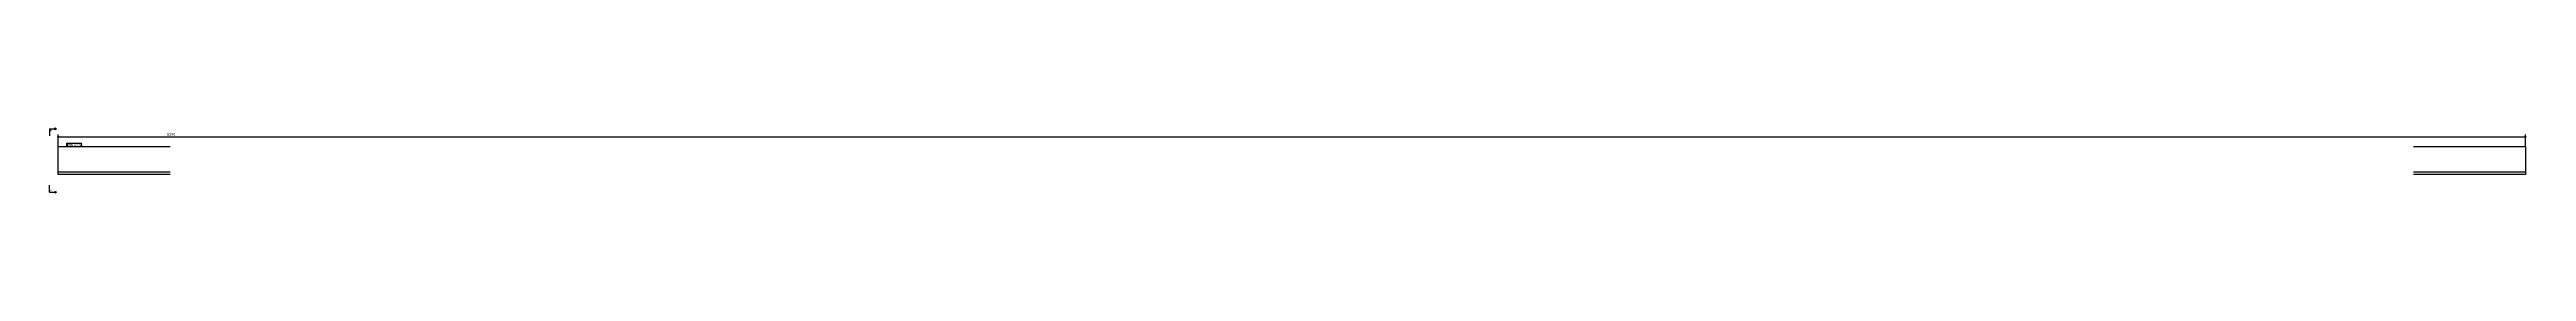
# Model space of a CAD drawing. Header units: millimetres. Extents: x 4 to 10429, y 4 to 145.
# Drawn here: x 4 to 5316, y 4 to 145 of the extents above; entities that cross this region are included whole.
import ezdxf

# ---------------------------------------------------------------- set-up
doc = ezdxf.new("R2010")
doc.units = ezdxf.units.MM
doc.linetypes.add('DXK_LINE_DOT2', pattern=[3.9198, 1.9599, -1.9599])
for name, color, linetype in [('MÅLSÆTNING', 7, 'Continuous'), ('STÅL', 7, 'Continuous'), ('TEKST', 7, 'Continuous')]:
    doc.layers.add(name, color=color, linetype=linetype)
doc.styles.add('Arial', font='ARIAL.TTF', dxfattribs={"height": 0.2})
doc.styles.add('Arial Narrow', font='ARIALN.TTF', dxfattribs={"height": 0.2})

msp = doc.modelspace()

# ---------------------------------------------------------------- linework, layer by layer
at = {"layer": 'MÅLSÆTNING', "color": 7, "linetype": 'Continuous'}
for p, q in [((25.5, 126.3), (21, 124.5)), ((23.2, 106), (23.2, 130.7)), ((23.2, 125.4), (5313.3, 125.4)), ((5311, 124.5), (5315.5, 126.3)), ((5313.3, 106), (5313.3, 130.7))]:
    msp.add_line(p, q, dxfattribs=at)
at = {"layer": 'STÅL', "color": 2, "linetype": 'Continuous'}
for p, q in [((23.2, 55.5), (23.2, 104.5)), ((23.2, 104.5), (263.2, 104.5)), ((23.2, 44.5), (23.2, 55.5)), ((5073.3, 104.5), (5313.3, 104.5)), ((5313.3, 104.5), (5313.3, 44.5)), ((263.2, 49.5), (23.2, 49.5)), ((263.2, 44.5), (23.2, 44.5)), ((5313.3, 49.5), (5073.3, 49.5)), ((5313.3, 44.5), (5073.3, 44.5))]:
    msp.add_line(p, q, dxfattribs=at)
at = {"layer": 'STÅL', "color": 7, "linetype": 'DXK_LINE_DOT2'}
msp.add_line((5313.3, 104.3), (5313.3, 102.7), dxfattribs=at)

# ---------------------------------------------------------------- wipeouts: each hides what was drawn before it
at = {"color": 0, "linetype": 'Continuous'}
msp.add_wipeout([(9.3, 8.2), (9.3, 12), (6, 12), (6, 8.2)], dxfattribs=at).dxf.layer = 'TEKST'

# ---------------------------------------------------------------- next in the draw order: hatches: boundary and pattern name
at = {"layer": 'TEKST', "linetype": 'Continuous'}
msp.add_hatch(color=30, dxfattribs=at).paths.add_polyline_path([(15.8, 6.4), (15.8, 8.2), (19.5, 6.4)])

# ---------------------------------------------------------------- next in the draw order: linework, layer by layer
at = {"layer": 'TEKST', "color": 30, "linetype": 'Continuous'}
for p, q in [((4.5, 6.4), (4.5, 21.4)), ((4.5, 6.4), (19.5, 6.4)), ((19.5, 6.4), (15.8, 8.2)), ((15.8, 8.2), (15.8, 4.5)), ((19.5, 6.4), (15.8, 4.5))]:
    msp.add_line(p, q, dxfattribs=at)

# ---------------------------------------------------------------- next in the draw order: texts
at = {"layer": 'TEKST', "color": 96, "linetype": 'Continuous', "style": 'Arial'}
msp.add_text('A', height=3.58, dxfattribs=at).set_placement((6, 8.2))

# ---------------------------------------------------------------- next in the draw order: wipeouts: each hides what was drawn before it
at = {"color": 0}
for points, layer in [([(5081, 126.5), (5081, 134.9), (255.5, 134.9), (255.5, 126.5)], 'MÅLSÆTNING'), ([(53.3, 105.6), (53.3, 110.8), (42.7, 110.8), (42.7, 105.6)], 'TEKST')]:
    msp.add_wipeout(points, dxfattribs=at).dxf.layer = layer
at = {"color": 0, "linetype": 'Continuous'}
msp.add_wipeout([(9.3, 137.1), (9.3, 140.8), (6, 140.8), (6, 137.1)], dxfattribs=at).dxf.layer = 'TEKST'

# ---------------------------------------------------------------- next in the draw order: hatches: boundary and pattern name
at = {"layer": 'TEKST', "linetype": 'Continuous'}
msp.add_hatch(color=30, dxfattribs=at).paths.add_polyline_path([(15.8, 140.8), (15.8, 142.7), (19.5, 142.7)])

# ---------------------------------------------------------------- next in the draw order: linework, layer by layer
at = {"layer": 'TEKST', "color": 30, "linetype": 'Continuous'}
for p, q in [((4.5, 142.7), (4.5, 127.7)), ((4.5, 142.7), (19.5, 142.7)), ((15.8, 140.8), (15.8, 144.6)), ((15.8, 144.6), (19.5, 142.7)), ((19.5, 142.7), (15.8, 140.8))]:
    msp.add_line(p, q, dxfattribs=at)

# ---------------------------------------------------------------- next in the draw order: texts
at = {"layer": 'MÅLSÆTNING', "color": 3, "style": 'Arial Narrow'}
msp.add_text('5290', height=5.73, dxfattribs=at).set_placement((256.7, 127.7))
at = {"layer": 'TEKST', "color": 96, "linetype": 'Continuous', "style": 'Arial'}
msp.add_text('A', height=3.58, dxfattribs=at).set_placement((6, 137.1))

# ---------------------------------------------------------------- next in the draw order: wipeouts: each hides what was drawn before it
at = {"color": 0}
msp.add_wipeout([(53.3, 105.6), (53.3, 110.8), (42.7, 110.8), (42.7, 105.6)], dxfattribs=at).dxf.layer = 'TEKST'

# ---------------------------------------------------------------- next in the draw order: wipeouts: each hides what was drawn before it
msp.add_wipeout([(71.8, 105.6), (71.8, 109.3), (54.9, 109.3), (54.9, 105.6)], dxfattribs=at).dxf.layer = 'TEKST'

# ---------------------------------------------------------------- next in the draw order: wipeouts: each hides what was drawn before it
msp.add_wipeout([(71.8, 105.6), (71.8, 109.3), (54.9, 109.3), (54.9, 105.6)], dxfattribs=at).dxf.layer = 'TEKST'

# ---------------------------------------------------------------- next in the draw order: linework, layer by layer
at = {"layer": 'TEKST', "color": 7, "linetype": 'Continuous'}
for p, q in [((41.8, 111.7), (72.7, 111.7)), ((41.8, 104.7), (41.8, 111.7)), ((72.7, 104.7), (72.7, 111.7)), ((41.8, 104.7), (72.7, 104.7))]:
    msp.add_line(p, q, dxfattribs=at)

# ---------------------------------------------------------------- next in the draw order: texts
at = {"layer": 'TEKST', "color": 3, "style": 'Arial Narrow'}
for s, height, p in [('D26', 5.01, (42.7, 105.6)), ('L60*40*5', 3.58, (54.9, 105.6))]:
    msp.add_text(s, height=height, dxfattribs=at).set_placement(p)

doc.saveas('drawing.dxf')
